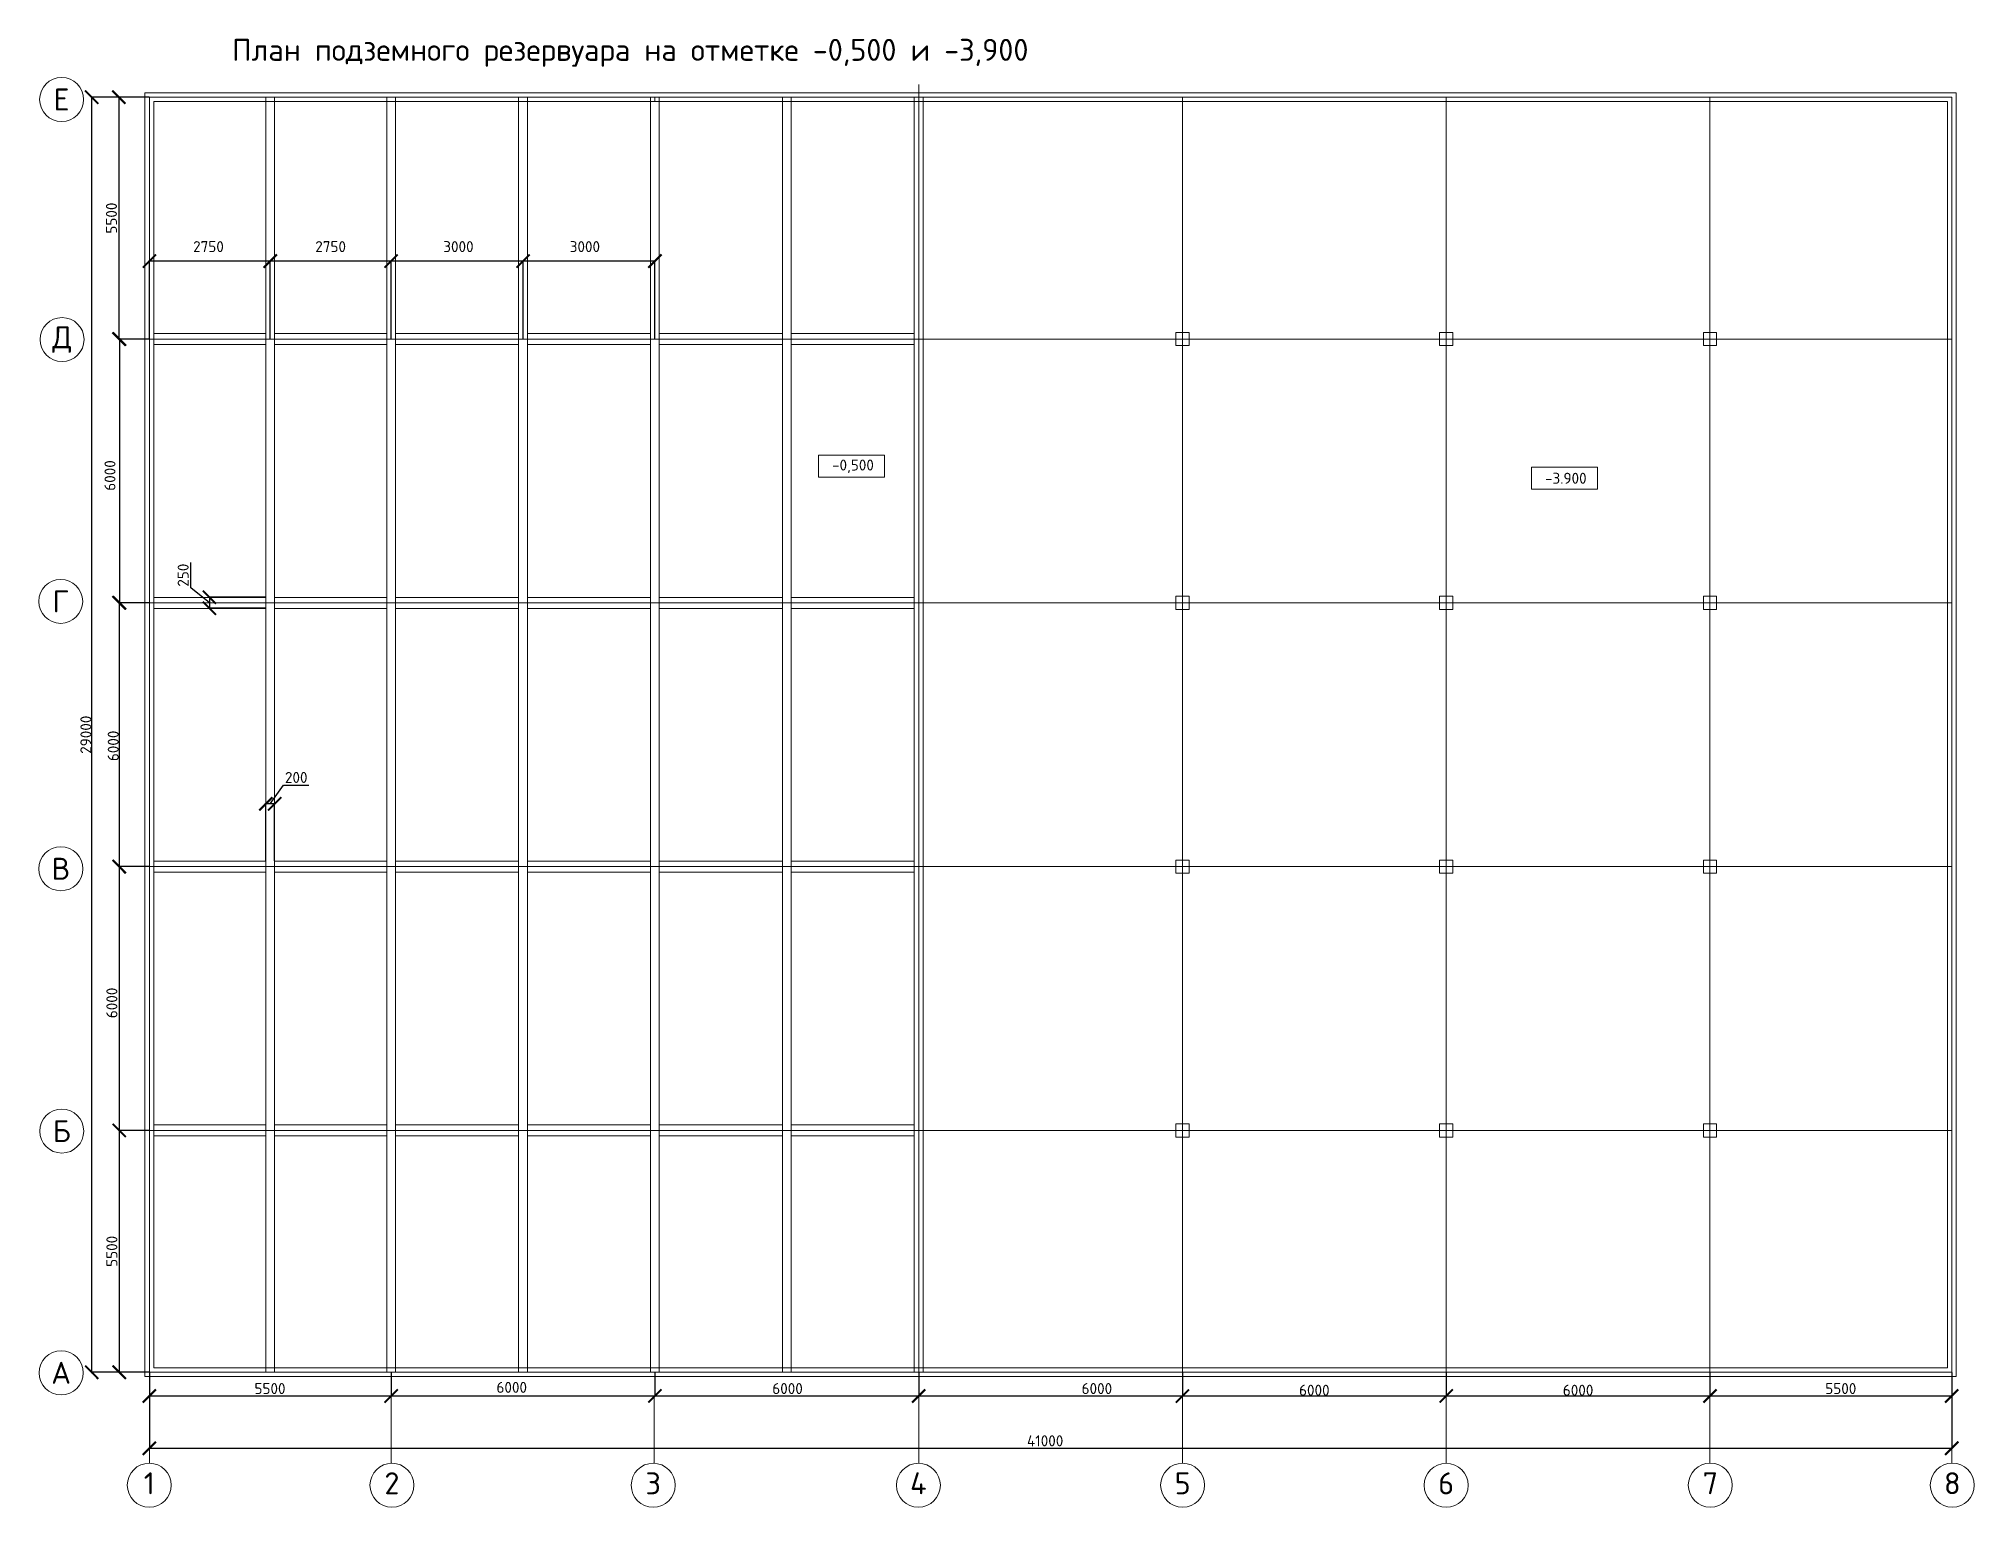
# Model space of a CAD drawing. Header units: millimetres. Extents: x -1960873 to -640355, y 7839719 to 16131025.
# Drawn here: x -684385 to -640355, y 7979887 to 8013289 of the extents above; entities that cross this region are included whole.
import ezdxf

# ---------------------------------------------------------------- set-up
doc = ezdxf.new("R2010")
doc.units = ezdxf.units.MM
doc.layers.get('0').update_dxf_attribs({"lineweight": 15})
doc.layers.add('КМ-Размеры', color=2, linetype='Continuous')
doc.styles.add('GOST-2.304_Type-B', font='')
doc.styles.add('ISOCPEUR', font='isocpeur.ttf')
doc.styles.get('GOST-2.304_Type-B').set_extended_font_data('ГОСТ тип А')
doc.dimstyles.new('SPDS', dxfattribs={"dimscale": 100, "dimtxt": 2.5, "dimasz": 2, "dimexe": 1.25, "dimexo": 0.625, "dimtad": 1, "dimdec": 0, "dimrnd": 0.001, "dimtxsty": 'GOST-2.304_Type-B', "dimblk": 'ARCHTICK', "dimcen": 2.5, "dimdle": 2, "dimadec": 0, "dimazin": 2, "dimtfac": 0.75, "dimtdec": 0, "dimtmove": 1, "dimatfit": 3, "dimfxl": 1.25, "dimtolj": 1, "dimarcsym": 0})

msp = doc.modelspace()

# ---------------------------------------------------------------- texts
at = {"transparency": 33554687, "attachment_point": 5, "style": 'ISOCPEUR'}
for s, insert, char_height in [('План подземного резервуара на отметке -0,500 и -3,900 ', (-670929.2, 8012968.1), 500), ('E', (-683864.2, 8011907), 500), ('Д', (-683853.2, 8006447.1), 500), ('-0,500', (-665862.5, 8003563.7), 250), ('-3.900', (-649646.9, 8003292.6), 250), ('Г', (-683884.9, 8000492.2), 500), ('В', (-683881.4, 7994409.6), 500), ('Б', (-683859.9, 7988443.6), 500), ('А', (-683874.8, 7982946), 500), ('1', (-681869.7, 7980433.1), 500), ('2', (-676349.9, 7980432.9), 500), ('3', (-670406.6, 7980432.5), 500), ('4', (-664374.5, 7980432.5), 500), ('5', (-658364, 7980433.3), 500), ('6', (-652369.5, 7980431.3), 500), ('7', (-646360.3, 7980434), 500), ('8', (-640855.4, 7980434.3), 500)]:
    msp.add_mtext(s, dxfattribs=dict(at, insert=insert, char_height=char_height))

# ---------------------------------------------------------------- blocks, each defined once
blk = doc.blocks.new('_ArchTick')
at = {"color": 0, "linetype": 'ByBlock', "const_width": 0.15}
blk.add_lwpolyline([(-0.5, -0.5), (0.5, 0.5)], dxfattribs=at)
blk = doc.blocks.new('*D288')
at = {"layer": 'Defpoints', "color": 0, "ltscale": 10, "transparency": 16777216}
for p in [(-681868, 7988459), (-682552, 7982959), (-681868, 7982959)]:
    blk.add_point(p, dxfattribs=at)
at = {"layer": 'КМ-Размеры', "color": 0, "lineweight": -2, "ltscale": 10, "transparency": 16777216}
for p, q in [((-681874, 7988459), (-682564, 7988459)), ((-681874, 7982959), (-682564, 7982959))]:
    blk.add_line(p, q, dxfattribs=at)
at = {"layer": 'КМ-Размеры', "color": 0, "linetype": 'ByBlock', "ltscale": 10, "transparency": 16777216}
blk.add_line((-682552, 7988479), (-682552, 7982939), dxfattribs=at)
at = {"layer": 'КМ-Размеры', "color": 0, "ltscale": 10, "transparency": 16777216, "xscale": 300, "yscale": 300, "zscale": 300}
for p, rotation in [((-682552, 7988459), 90), ((-682552, 7982959), 270)]:
    blk.add_blockref('_ArchTick', p, dxfattribs=dict(at, rotation=rotation))
at = {"layer": 'КМ-Размеры', "color": 0, "lineweight": 15, "ltscale": 10, "transparency": 16777216, "insert": (-682721, 7985709), "char_height": 250, "attachment_point": 5, "rotation": 90, "style": 'ISOCPEUR'}
blk.add_mtext('\\A1;5500', dxfattribs=at)
blk = doc.blocks.new('*D289')
at = {"layer": 'Defpoints', "color": 0, "ltscale": 10, "transparency": 16777216}
for p in [(-681868, 7994459), (-682552, 7988459), (-681868, 7988459)]:
    blk.add_point(p, dxfattribs=at)
at = {"layer": 'КМ-Размеры', "color": 0, "lineweight": -2, "ltscale": 10, "transparency": 16777216}
for p, q in [((-681874, 7994459), (-682564, 7994459)), ((-681874, 7988459), (-682564, 7988459))]:
    blk.add_line(p, q, dxfattribs=at)
at = {"layer": 'КМ-Размеры', "color": 0, "linetype": 'ByBlock', "ltscale": 10, "transparency": 16777216}
blk.add_line((-682552, 7994479), (-682552, 7988439), dxfattribs=at)
at = {"layer": 'КМ-Размеры', "color": 0, "ltscale": 10, "transparency": 16777216, "xscale": 300, "yscale": 300, "zscale": 300}
for p, rotation in [((-682552, 7994459), 90), ((-682552, 7988459), 270)]:
    blk.add_blockref('_ArchTick', p, dxfattribs=dict(at, rotation=rotation))
at = {"layer": 'КМ-Размеры', "color": 0, "lineweight": 15, "ltscale": 10, "transparency": 16777216, "insert": (-682721, 7991359), "char_height": 250, "attachment_point": 5, "rotation": 90, "style": 'ISOCPEUR'}
blk.add_mtext('\\A1;6000', dxfattribs=at)
blk = doc.blocks.new('*D290')
at = {"layer": 'Defpoints', "color": 0, "ltscale": 10, "transparency": 16777216}
for p in [(-681868, 8000459), (-682558, 7994459), (-681868, 7994459)]:
    blk.add_point(p, dxfattribs=at)
at = {"layer": 'КМ-Размеры', "color": 0, "lineweight": -2, "ltscale": 10, "transparency": 16777216}
for p, q in [((-681874, 8000459), (-682571, 8000459)), ((-681874, 7994459), (-682571, 7994459))]:
    blk.add_line(p, q, dxfattribs=at)
at = {"layer": 'КМ-Размеры', "color": 0, "linetype": 'ByBlock', "ltscale": 10, "transparency": 16777216}
blk.add_line((-682558, 8000479), (-682558, 7994439), dxfattribs=at)
at = {"layer": 'КМ-Размеры', "color": 0, "ltscale": 10, "transparency": 16777216, "xscale": 300, "yscale": 300, "zscale": 300}
for p, rotation in [((-682558, 8000459), 90), ((-682558, 7994459), 270)]:
    blk.add_blockref('_ArchTick', p, dxfattribs=dict(at, rotation=rotation))
at = {"layer": 'КМ-Размеры', "color": 0, "lineweight": 15, "ltscale": 10, "transparency": 16777216, "insert": (-682690, 7997205), "char_height": 250, "attachment_point": 5, "rotation": 90, "style": 'ISOCPEUR'}
blk.add_mtext('\\A1;6000', dxfattribs=at)
blk = doc.blocks.new('*D291')
at = {"layer": 'Defpoints', "color": 0, "ltscale": 10, "transparency": 16777216}
for p in [(-681868, 8006459), (-682548, 8000459), (-681868, 8000459)]:
    blk.add_point(p, dxfattribs=at)
at = {"layer": 'КМ-Размеры', "color": 0, "lineweight": -2, "ltscale": 10, "transparency": 16777216}
for p, q in [((-681874, 8006459), (-682561, 8006459)), ((-681874, 8000459), (-682561, 8000459))]:
    blk.add_line(p, q, dxfattribs=at)
at = {"layer": 'КМ-Размеры', "color": 0, "linetype": 'ByBlock', "ltscale": 10, "transparency": 16777216}
blk.add_line((-682548, 8006479), (-682548, 8000439), dxfattribs=at)
at = {"layer": 'КМ-Размеры', "color": 0, "ltscale": 10, "transparency": 16777216, "xscale": 300, "yscale": 300, "zscale": 300}
for p, rotation in [((-682548, 8006459), 90), ((-682548, 8000459), 270)]:
    blk.add_blockref('_ArchTick', p, dxfattribs=dict(at, rotation=rotation))
at = {"layer": 'КМ-Размеры', "color": 0, "lineweight": 15, "ltscale": 10, "transparency": 16777216, "insert": (-682764, 8003355), "char_height": 250, "attachment_point": 5, "rotation": 90, "style": 'ISOCPEUR'}
blk.add_mtext('\\A1;6000', dxfattribs=at)
blk = doc.blocks.new('*D292')
at = {"layer": 'Defpoints', "color": 0, "ltscale": 10, "transparency": 16777216}
for p in [(-681868, 8011959), (-682561, 8006459), (-681868, 8006459)]:
    blk.add_point(p, dxfattribs=at)
at = {"layer": 'КМ-Размеры', "color": 0, "lineweight": -2, "ltscale": 10, "transparency": 16777216}
for p, q in [((-681874, 8011959), (-682573, 8011959)), ((-681874, 8006459), (-682573, 8006459))]:
    blk.add_line(p, q, dxfattribs=at)
at = {"layer": 'КМ-Размеры', "color": 0, "linetype": 'ByBlock', "ltscale": 10, "transparency": 16777216}
blk.add_line((-682561, 8011979), (-682561, 8006439), dxfattribs=at)
at = {"layer": 'КМ-Размеры', "color": 0, "ltscale": 10, "transparency": 16777216, "xscale": 300, "yscale": 300, "zscale": 300}
for p, rotation in [((-682561, 8011959), 90), ((-682561, 8006459), 270)]:
    blk.add_blockref('_ArchTick', p, dxfattribs=dict(at, rotation=rotation))
at = {"layer": 'КМ-Размеры', "color": 0, "lineweight": 15, "ltscale": 10, "transparency": 16777216, "insert": (-682730, 8009209), "char_height": 250, "attachment_point": 5, "rotation": 90, "style": 'ISOCPEUR'}
blk.add_mtext('\\A1;5500', dxfattribs=at)
blk = doc.blocks.new('*D293')
at = {"layer": 'Defpoints', "color": 0, "ltscale": 10, "transparency": 16777216}
for p in [(-681868, 7982959), (-676368, 7982959), (-676368, 7982419)]:
    blk.add_point(p, dxfattribs=at)
at = {"layer": 'КМ-Размеры', "color": 0, "lineweight": -2, "ltscale": 10, "transparency": 16777216}
for p, q in [((-681868, 7982952), (-681868, 7982406)), ((-676368, 7982952), (-676368, 7982406))]:
    blk.add_line(p, q, dxfattribs=at)
at = {"layer": 'КМ-Размеры', "color": 0, "linetype": 'ByBlock', "ltscale": 10, "transparency": 16777216}
blk.add_line((-681888, 7982419), (-676348, 7982419), dxfattribs=at)
at = {"layer": 'КМ-Размеры', "color": 0, "ltscale": 10, "transparency": 16777216, "xscale": 300, "yscale": 300, "zscale": 300, "rotation": 180}
blk.add_blockref('_ArchTick', (-681868, 7982419), dxfattribs=at)
at = {"layer": 'КМ-Размеры', "color": 0, "ltscale": 10, "transparency": 16777216, "xscale": 300, "yscale": 300, "zscale": 300}
blk.add_blockref('_ArchTick', (-676368, 7982419), dxfattribs=at)
at = {"layer": 'КМ-Размеры', "color": 0, "lineweight": 15, "ltscale": 10, "transparency": 16777216, "insert": (-679124, 7982588), "char_height": 250, "attachment_point": 5, "style": 'ISOCPEUR'}
blk.add_mtext('\\A1;5500', dxfattribs=at)
blk = doc.blocks.new('*D294')
at = {"layer": 'Defpoints', "color": 0, "ltscale": 10, "transparency": 16777216}
for p in [(-676368, 7982959), (-670368, 7982959), (-670368, 7982419)]:
    blk.add_point(p, dxfattribs=at)
at = {"layer": 'КМ-Размеры', "color": 0, "lineweight": -2, "ltscale": 10, "transparency": 16777216}
for p, q in [((-676368, 7982952), (-676368, 7982406)), ((-670368, 7982952), (-670368, 7982406))]:
    blk.add_line(p, q, dxfattribs=at)
at = {"layer": 'КМ-Размеры', "color": 0, "linetype": 'ByBlock', "ltscale": 10, "transparency": 16777216}
blk.add_line((-676388, 7982419), (-670348, 7982419), dxfattribs=at)
at = {"layer": 'КМ-Размеры', "color": 0, "ltscale": 10, "transparency": 16777216, "xscale": 300, "yscale": 300, "zscale": 300, "rotation": 180}
blk.add_blockref('_ArchTick', (-676368, 7982419), dxfattribs=at)
at = {"layer": 'КМ-Размеры', "color": 0, "ltscale": 10, "transparency": 16777216, "xscale": 300, "yscale": 300, "zscale": 300}
blk.add_blockref('_ArchTick', (-670368, 7982419), dxfattribs=at)
at = {"layer": 'КМ-Размеры', "color": 0, "lineweight": 15, "ltscale": 10, "transparency": 16777216, "insert": (-673625, 7982615), "char_height": 250, "attachment_point": 5, "style": 'ISOCPEUR'}
blk.add_mtext('\\A1;6000', dxfattribs=at)
blk = doc.blocks.new('*D295')
at = {"layer": 'Defpoints', "color": 0, "ltscale": 10, "transparency": 16777216}
for p in [(-670368, 7982959), (-664368, 7982959), (-664368, 7982419)]:
    blk.add_point(p, dxfattribs=at)
at = {"layer": 'КМ-Размеры', "color": 0, "lineweight": -2, "ltscale": 10, "transparency": 16777216}
for p, q in [((-670368, 7982952), (-670368, 7982406)), ((-664368, 7982952), (-664368, 7982406))]:
    blk.add_line(p, q, dxfattribs=at)
at = {"layer": 'КМ-Размеры', "color": 0, "linetype": 'ByBlock', "ltscale": 10, "transparency": 16777216}
blk.add_line((-670388, 7982419), (-664348, 7982419), dxfattribs=at)
at = {"layer": 'КМ-Размеры', "color": 0, "ltscale": 10, "transparency": 16777216, "xscale": 300, "yscale": 300, "zscale": 300, "rotation": 180}
blk.add_blockref('_ArchTick', (-670368, 7982419), dxfattribs=at)
at = {"layer": 'КМ-Размеры', "color": 0, "ltscale": 10, "transparency": 16777216, "xscale": 300, "yscale": 300, "zscale": 300}
blk.add_blockref('_ArchTick', (-664368, 7982419), dxfattribs=at)
at = {"layer": 'КМ-Размеры', "color": 0, "lineweight": 15, "ltscale": 10, "transparency": 16777216, "insert": (-667351, 7982588), "char_height": 250, "attachment_point": 5, "style": 'ISOCPEUR'}
blk.add_mtext('\\A1;6000', dxfattribs=at)
blk = doc.blocks.new('*D296')
at = {"layer": 'Defpoints', "color": 0, "ltscale": 10, "transparency": 16777216}
for p in [(-664368, 7982959), (-658368, 7982959), (-658368, 7982419)]:
    blk.add_point(p, dxfattribs=at)
at = {"layer": 'КМ-Размеры', "color": 0, "lineweight": -2, "ltscale": 10, "transparency": 16777216}
for p, q in [((-664368, 7982952), (-664368, 7982406)), ((-658368, 7982952), (-658368, 7982406))]:
    blk.add_line(p, q, dxfattribs=at)
at = {"layer": 'КМ-Размеры', "color": 0, "linetype": 'ByBlock', "ltscale": 10, "transparency": 16777216}
blk.add_line((-664388, 7982419), (-658348, 7982419), dxfattribs=at)
at = {"layer": 'КМ-Размеры', "color": 0, "ltscale": 10, "transparency": 16777216, "xscale": 300, "yscale": 300, "zscale": 300, "rotation": 180}
blk.add_blockref('_ArchTick', (-664368, 7982419), dxfattribs=at)
at = {"layer": 'КМ-Размеры', "color": 0, "ltscale": 10, "transparency": 16777216, "xscale": 300, "yscale": 300, "zscale": 300}
blk.add_blockref('_ArchTick', (-658368, 7982419), dxfattribs=at)
at = {"layer": 'КМ-Размеры', "color": 0, "lineweight": 15, "ltscale": 10, "transparency": 16777216, "insert": (-660314, 7982588), "char_height": 250, "attachment_point": 5, "style": 'ISOCPEUR'}
blk.add_mtext('\\A1;6000', dxfattribs=at)
blk = doc.blocks.new('*D297')
at = {"layer": 'Defpoints', "color": 0, "ltscale": 10, "transparency": 16777216}
for p in [(-658368, 7982959), (-652368, 7982959), (-652368, 7982419)]:
    blk.add_point(p, dxfattribs=at)
at = {"layer": 'КМ-Размеры', "color": 0, "lineweight": -2, "ltscale": 10, "transparency": 16777216}
for p, q in [((-658368, 7982952), (-658368, 7982406)), ((-652368, 7982952), (-652368, 7982406))]:
    blk.add_line(p, q, dxfattribs=at)
at = {"layer": 'КМ-Размеры', "color": 0, "linetype": 'ByBlock', "ltscale": 10, "transparency": 16777216}
blk.add_line((-658388, 7982419), (-652348, 7982419), dxfattribs=at)
at = {"layer": 'КМ-Размеры', "color": 0, "ltscale": 10, "transparency": 16777216, "xscale": 300, "yscale": 300, "zscale": 300, "rotation": 180}
blk.add_blockref('_ArchTick', (-658368, 7982419), dxfattribs=at)
at = {"layer": 'КМ-Размеры', "color": 0, "ltscale": 10, "transparency": 16777216, "xscale": 300, "yscale": 300, "zscale": 300}
blk.add_blockref('_ArchTick', (-652368, 7982419), dxfattribs=at)
at = {"layer": 'КМ-Размеры', "color": 0, "lineweight": 15, "ltscale": 10, "transparency": 16777216, "insert": (-655368, 7982550), "char_height": 250, "attachment_point": 5, "style": 'ISOCPEUR'}
blk.add_mtext('\\A1;6000', dxfattribs=at)
blk = doc.blocks.new('*D298')
at = {"layer": 'Defpoints', "color": 0, "ltscale": 10, "transparency": 16777216}
for p in [(-652368, 7982959), (-646368, 7982959), (-646368, 7982419)]:
    blk.add_point(p, dxfattribs=at)
at = {"layer": 'КМ-Размеры', "color": 0, "lineweight": -2, "ltscale": 10, "transparency": 16777216}
for p, q in [((-652368, 7982952), (-652368, 7982406)), ((-646368, 7982952), (-646368, 7982406))]:
    blk.add_line(p, q, dxfattribs=at)
at = {"layer": 'КМ-Размеры', "color": 0, "linetype": 'ByBlock', "ltscale": 10, "transparency": 16777216}
blk.add_line((-652388, 7982419), (-646348, 7982419), dxfattribs=at)
at = {"layer": 'КМ-Размеры', "color": 0, "ltscale": 10, "transparency": 16777216, "xscale": 300, "yscale": 300, "zscale": 300, "rotation": 180}
blk.add_blockref('_ArchTick', (-652368, 7982419), dxfattribs=at)
at = {"layer": 'КМ-Размеры', "color": 0, "ltscale": 10, "transparency": 16777216, "xscale": 300, "yscale": 300, "zscale": 300}
blk.add_blockref('_ArchTick', (-646368, 7982419), dxfattribs=at)
at = {"layer": 'КМ-Размеры', "color": 0, "lineweight": 15, "ltscale": 10, "transparency": 16777216, "insert": (-649368, 7982550), "char_height": 250, "attachment_point": 5, "style": 'ISOCPEUR'}
blk.add_mtext('\\A1;6000', dxfattribs=at)
blk = doc.blocks.new('*D299')
at = {"layer": 'Defpoints', "color": 0, "ltscale": 10, "transparency": 16777216}
for p in [(-646368, 7982959), (-640868, 7982959), (-640868, 7982419)]:
    blk.add_point(p, dxfattribs=at)
at = {"layer": 'КМ-Размеры', "color": 0, "lineweight": -2, "ltscale": 10, "transparency": 16777216}
for p, q in [((-646368, 7982952), (-646368, 7982406)), ((-640868, 7982952), (-640868, 7982406))]:
    blk.add_line(p, q, dxfattribs=at)
at = {"layer": 'КМ-Размеры', "color": 0, "linetype": 'ByBlock', "ltscale": 10, "transparency": 16777216}
blk.add_line((-646388, 7982419), (-640848, 7982419), dxfattribs=at)
at = {"layer": 'КМ-Размеры', "color": 0, "ltscale": 10, "transparency": 16777216, "xscale": 300, "yscale": 300, "zscale": 300, "rotation": 180}
blk.add_blockref('_ArchTick', (-646368, 7982419), dxfattribs=at)
at = {"layer": 'КМ-Размеры', "color": 0, "ltscale": 10, "transparency": 16777216, "xscale": 300, "yscale": 300, "zscale": 300}
blk.add_blockref('_ArchTick', (-640868, 7982419), dxfattribs=at)
at = {"layer": 'КМ-Размеры', "color": 0, "lineweight": 15, "ltscale": 10, "transparency": 16777216, "insert": (-643392, 7982588), "char_height": 250, "attachment_point": 5, "style": 'ISOCPEUR'}
blk.add_mtext('\\A1;5500', dxfattribs=at)
blk = doc.blocks.new('*D300')
at = {"layer": 'Defpoints', "color": 0, "ltscale": 10, "transparency": 16777216}
for p in [(-681868, 7982959), (-640868, 7982959), (-640868, 7981230)]:
    blk.add_point(p, dxfattribs=at)
at = {"layer": 'КМ-Размеры', "color": 0, "lineweight": -2, "ltscale": 10, "transparency": 16777216}
for p, q in [((-681868, 7982952), (-681868, 7981218)), ((-640868, 7982952), (-640868, 7981218))]:
    blk.add_line(p, q, dxfattribs=at)
at = {"layer": 'КМ-Размеры', "color": 0, "linetype": 'ByBlock', "ltscale": 10, "transparency": 16777216}
blk.add_line((-681888, 7981230), (-640848, 7981230), dxfattribs=at)
at = {"layer": 'КМ-Размеры', "color": 0, "ltscale": 10, "transparency": 16777216, "xscale": 300, "yscale": 300, "zscale": 300, "rotation": 180}
blk.add_blockref('_ArchTick', (-681868, 7981230), dxfattribs=at)
at = {"layer": 'КМ-Размеры', "color": 0, "ltscale": 10, "transparency": 16777216, "xscale": 300, "yscale": 300, "zscale": 300}
blk.add_blockref('_ArchTick', (-640868, 7981230), dxfattribs=at)
at = {"layer": 'КМ-Размеры', "color": 0, "lineweight": 15, "ltscale": 10, "transparency": 16777216, "insert": (-661491, 7981399), "char_height": 250, "attachment_point": 5, "style": 'ISOCPEUR'}
blk.add_mtext('\\A1;41000', dxfattribs=at)
blk = doc.blocks.new('*D301')
at = {"layer": 'Defpoints', "color": 0, "ltscale": 10, "transparency": 16777216}
for p in [(-681868, 8011959), (-683181, 7982959), (-681868, 7982959)]:
    blk.add_point(p, dxfattribs=at)
at = {"layer": 'КМ-Размеры', "color": 0, "lineweight": -2, "ltscale": 10, "transparency": 16777216}
for p, q in [((-681874, 8011959), (-683194, 8011959)), ((-681874, 7982959), (-683194, 7982959))]:
    blk.add_line(p, q, dxfattribs=at)
at = {"layer": 'КМ-Размеры', "color": 0, "linetype": 'ByBlock', "ltscale": 10, "transparency": 16777216}
blk.add_line((-683181, 8011979), (-683181, 7982939), dxfattribs=at)
at = {"layer": 'КМ-Размеры', "color": 0, "ltscale": 10, "transparency": 16777216, "xscale": 300, "yscale": 300, "zscale": 300}
for p, rotation in [((-683181, 8011959), 90), ((-683181, 7982959), 270)]:
    blk.add_blockref('_ArchTick', p, dxfattribs=dict(at, rotation=rotation))
at = {"layer": 'КМ-Размеры', "color": 0, "lineweight": 15, "ltscale": 10, "transparency": 16777216, "insert": (-683312, 7997459), "char_height": 250, "attachment_point": 5, "rotation": 90, "style": 'ISOCPEUR'}
blk.add_mtext('\\A1;29000', dxfattribs=at)
blk = doc.blocks.new('*D282')
at = {"layer": 'Defpoints', "color": 0, "ltscale": 10, "transparency": 16777216}
for p in [(-679118, 8008232), (-679118, 8006510), (-676368, 8006510)]:
    blk.add_point(p, dxfattribs=at)
at = {"layer": 'КМ-Размеры', "color": 0, "linetype": 'ByBlock', "ltscale": 10, "transparency": 16777216}
blk.add_line((-676348, 8008232), (-679138, 8008232), dxfattribs=at)
at = {"layer": 'КМ-Размеры', "color": 0, "lineweight": -2, "ltscale": 10, "transparency": 16777216}
for p, q in [((-679118, 8006516), (-679118, 8008244)), ((-676368, 8006516), (-676368, 8008244))]:
    blk.add_line(p, q, dxfattribs=at)
at = {"layer": 'КМ-Размеры', "color": 0, "ltscale": 10, "transparency": 16777216, "xscale": 300, "yscale": 300, "zscale": 300, "rotation": 180}
blk.add_blockref('_ArchTick', (-679118, 8008232), dxfattribs=at)
at = {"layer": 'КМ-Размеры', "color": 0, "ltscale": 10, "transparency": 16777216, "xscale": 300, "yscale": 300, "zscale": 300}
blk.add_blockref('_ArchTick', (-676368, 8008232), dxfattribs=at)
at = {"layer": 'КМ-Размеры', "color": 0, "lineweight": 15, "ltscale": 10, "transparency": 16777216, "insert": (-677745, 8008561), "char_height": 250, "attachment_point": 5, "style": 'ISOCPEUR'}
blk.add_mtext('\\A1;2750', dxfattribs=at)
blk = doc.blocks.new('*D283')
at = {"layer": 'Defpoints', "color": 0, "ltscale": 10, "transparency": 16777216}
for p in [(-681868, 8008232), (-681868, 8006459), (-679118, 8006459)]:
    blk.add_point(p, dxfattribs=at)
at = {"layer": 'КМ-Размеры', "color": 0, "linetype": 'ByBlock', "ltscale": 10, "transparency": 16777216}
blk.add_line((-679098, 8008232), (-681888, 8008232), dxfattribs=at)
at = {"layer": 'КМ-Размеры', "color": 0, "lineweight": -2, "ltscale": 10, "transparency": 16777216}
for p, q in [((-681868, 8006465), (-681868, 8008244)), ((-679118, 8006465), (-679118, 8008244))]:
    blk.add_line(p, q, dxfattribs=at)
at = {"layer": 'КМ-Размеры', "color": 0, "ltscale": 10, "transparency": 16777216, "xscale": 300, "yscale": 300, "zscale": 300, "rotation": 180}
blk.add_blockref('_ArchTick', (-681868, 8008232), dxfattribs=at)
at = {"layer": 'КМ-Размеры', "color": 0, "ltscale": 10, "transparency": 16777216, "xscale": 300, "yscale": 300, "zscale": 300}
blk.add_blockref('_ArchTick', (-679118, 8008232), dxfattribs=at)
at = {"layer": 'КМ-Размеры', "color": 0, "lineweight": 15, "ltscale": 10, "transparency": 16777216, "insert": (-680523, 8008561), "char_height": 250, "attachment_point": 5, "style": 'ISOCPEUR'}
blk.add_mtext('\\A1;2750', dxfattribs=at)
blk = doc.blocks.new('*D284')
at = {"layer": 'Defpoints', "color": 0, "ltscale": 10, "transparency": 16777216}
for p in [(-676368, 8008232), (-676368, 8006459), (-673368, 8006459)]:
    blk.add_point(p, dxfattribs=at)
at = {"layer": 'КМ-Размеры', "color": 0, "linetype": 'ByBlock', "ltscale": 10, "transparency": 16777216}
blk.add_line((-673348, 8008232), (-676388, 8008232), dxfattribs=at)
at = {"layer": 'КМ-Размеры', "color": 0, "lineweight": -2, "ltscale": 10, "transparency": 16777216}
for p, q in [((-676368, 8006465), (-676368, 8008244)), ((-673368, 8006465), (-673368, 8008244))]:
    blk.add_line(p, q, dxfattribs=at)
at = {"layer": 'КМ-Размеры', "color": 0, "ltscale": 10, "transparency": 16777216, "xscale": 300, "yscale": 300, "zscale": 300, "rotation": 180}
blk.add_blockref('_ArchTick', (-676368, 8008232), dxfattribs=at)
at = {"layer": 'КМ-Размеры', "color": 0, "ltscale": 10, "transparency": 16777216, "xscale": 300, "yscale": 300, "zscale": 300}
blk.add_blockref('_ArchTick', (-673368, 8008232), dxfattribs=at)
at = {"layer": 'КМ-Размеры', "color": 0, "lineweight": 15, "ltscale": 10, "transparency": 16777216, "insert": (-674837, 8008561), "char_height": 250, "attachment_point": 5, "style": 'ISOCPEUR'}
blk.add_mtext('\\A1;3000', dxfattribs=at)
blk = doc.blocks.new('*D285')
at = {"layer": 'Defpoints', "color": 0, "ltscale": 10, "transparency": 16777216}
for p in [(-673368, 8008232), (-673368, 8006459), (-670368, 8006459)]:
    blk.add_point(p, dxfattribs=at)
at = {"layer": 'КМ-Размеры', "color": 0, "linetype": 'ByBlock', "ltscale": 10, "transparency": 16777216}
blk.add_line((-670348, 8008232), (-673388, 8008232), dxfattribs=at)
at = {"layer": 'КМ-Размеры', "color": 0, "lineweight": -2, "ltscale": 10, "transparency": 16777216}
for p, q in [((-673368, 8006465), (-673368, 8008244)), ((-670368, 8006465), (-670368, 8008244))]:
    blk.add_line(p, q, dxfattribs=at)
at = {"layer": 'КМ-Размеры', "color": 0, "ltscale": 10, "transparency": 16777216, "xscale": 300, "yscale": 300, "zscale": 300, "rotation": 180}
blk.add_blockref('_ArchTick', (-673368, 8008232), dxfattribs=at)
at = {"layer": 'КМ-Размеры', "color": 0, "ltscale": 10, "transparency": 16777216, "xscale": 300, "yscale": 300, "zscale": 300}
blk.add_blockref('_ArchTick', (-670368, 8008232), dxfattribs=at)
at = {"layer": 'КМ-Размеры', "color": 0, "lineweight": 15, "ltscale": 10, "transparency": 16777216, "insert": (-671961, 8008561), "char_height": 250, "attachment_point": 5, "style": 'ISOCPEUR'}
blk.add_mtext('\\A1;3000', dxfattribs=at)
blk = doc.blocks.new('*D286')
at = {"layer": 'Defpoints', "color": 0, "ltscale": 10, "transparency": 16777216}
for p in [(-680501, 8000334), (-679218, 8000584), (-679218, 8000334)]:
    blk.add_point(p, dxfattribs=at)
at = {"layer": 'КМ-Размеры', "color": 0, "linetype": 'ByBlock', "ltscale": 10, "transparency": 16777216}
for p, q in [((-680924, 8000801), (-680924, 8001376)), ((-680501, 8000459), (-680924, 8000801)), ((-680501, 8000604), (-680501, 8000314))]:
    blk.add_line(p, q, dxfattribs=at)
at = {"layer": 'КМ-Размеры', "color": 0, "lineweight": -2, "ltscale": 10, "transparency": 16777216}
for p, q in [((-679224, 8000584), (-680514, 8000584)), ((-679224, 8000334), (-680514, 8000334))]:
    blk.add_line(p, q, dxfattribs=at)
at = {"layer": 'КМ-Размеры', "color": 0, "ltscale": 10, "transparency": 16777216, "xscale": 300, "yscale": 300, "zscale": 300}
for p, rotation in [((-680501, 8000584), 90), ((-680501, 8000334), 270)]:
    blk.add_blockref('_ArchTick', p, dxfattribs=dict(at, rotation=rotation))
at = {"layer": 'КМ-Размеры', "color": 0, "lineweight": 15, "ltscale": 10, "transparency": 16777216, "insert": (-681099, 8001088), "char_height": 250, "attachment_point": 5, "rotation": 90, "style": 'ISOCPEUR'}
blk.add_mtext('\\A1;250', dxfattribs=at)
blk = doc.blocks.new('*D287')
at = {"layer": 'Defpoints', "color": 0, "ltscale": 10, "transparency": 16777216}
for p in [(-679218, 7995888), (-679218, 7994584), (-679018, 7994584)]:
    blk.add_point(p, dxfattribs=at)
at = {"layer": 'КМ-Размеры', "color": 0, "linetype": 'ByBlock', "ltscale": 10, "transparency": 16777216}
for p, q in [((-679118, 7995888), (-678814, 7996312)), ((-678814, 7996312), (-678239, 7996312)), ((-678998, 7995888), (-679238, 7995888))]:
    blk.add_line(p, q, dxfattribs=at)
at = {"layer": 'КМ-Размеры', "color": 0, "lineweight": -2, "ltscale": 10, "transparency": 16777216}
for p, q in [((-679218, 7994590), (-679218, 7995901)), ((-679018, 7994590), (-679018, 7995901))]:
    blk.add_line(p, q, dxfattribs=at)
at = {"layer": 'КМ-Размеры', "color": 0, "ltscale": 10, "transparency": 16777216, "xscale": 300, "yscale": 300, "zscale": 300, "rotation": 180}
blk.add_blockref('_ArchTick', (-679218, 7995888), dxfattribs=at)
at = {"layer": 'КМ-Размеры', "color": 0, "ltscale": 10, "transparency": 16777216, "xscale": 300, "yscale": 300, "zscale": 300}
blk.add_blockref('_ArchTick', (-679018, 7995888), dxfattribs=at)
at = {"layer": 'КМ-Размеры', "color": 0, "lineweight": 15, "ltscale": 10, "transparency": 16777216, "insert": (-678527, 7996487), "char_height": 250, "attachment_point": 5, "style": 'ISOCPEUR'}
blk.add_mtext('\\A1;200', dxfattribs=at)

# ---------------------------------------------------------------- dimensions: what is measured, and where the dimension line sits
at = {"layer": 'КМ-Размеры', "color": 7, "lineweight": 15, "ltscale": 10, "transparency": 33554687}
for base, p1, p2, angle, override, picture, middle in [((-683181.1, 7982958.6), (-681867.8, 8011958.6), (-681867.8, 7982958.6), 270, {"dimscale": 10, "dimtxt": 25, "dimasz": 30, "dimtxsty": 'ISOCPEUR', "dimblk1": 'ArchTick', "dimblk2": 'ArchTick', "dimsah": 1, "dimlwd": 65535}, '*D301', (-683181.1, 7997458.6)), ((-682560.9, 8006458.6), (-681867.8, 8011958.6), (-681867.8, 8006458.6), 270, {"dimscale": 10, "dimtxt": 25, "dimasz": 30, "dimtxsty": 'ISOCPEUR', "dimblk1": 'ArchTick', "dimblk2": 'ArchTick', "dimsah": 1, "dimlwd": 65535}, '*D292', (-682598.9, 8009208.6)), ((-681867.8, 8008231.6), (-679117.8, 8006458.6), (-681867.8, 8006458.6), 180, {"dimscale": 10, "dimtxt": 25, "dimasz": 30, "dimgap": 5, "dimtxsty": 'ISOCPEUR', "dimblk1": 'ArchTick', "dimblk2": 'ArchTick', "dimsah": 1, "dimlwd": 65535}, '*D283', (-680522.5, 8008385.5)), ((-679117.8, 8008231.6), (-676367.8, 8006509.7), (-679117.8, 8006509.7), 180, {"dimscale": 10, "dimtxt": 25, "dimasz": 30, "dimgap": 5, "dimtxsty": 'ISOCPEUR', "dimblk1": 'ArchTick', "dimblk2": 'ArchTick', "dimsah": 1, "dimlwd": 65535}, '*D282', (-677745.2, 8008385.5)), ((-676367.8, 8008231.6), (-673367.8, 8006458.6), (-676367.8, 8006458.6), 180, {"dimscale": 10, "dimtxt": 25, "dimasz": 30, "dimgap": 5, "dimtxsty": 'ISOCPEUR', "dimblk1": 'ArchTick', "dimblk2": 'ArchTick', "dimsah": 1, "dimlwd": 65535}, '*D284', (-674836.5, 8008385.5)), ((-673367.8, 8008231.6), (-670367.8, 8006458.6), (-673367.8, 8006458.6), 180, {"dimscale": 10, "dimtxt": 25, "dimasz": 30, "dimgap": 5, "dimtxsty": 'ISOCPEUR', "dimblk1": 'ArchTick', "dimblk2": 'ArchTick', "dimsah": 1, "dimlwd": 65535}, '*D285', (-671961, 8008385.5)), ((-682548.4, 8000458.6), (-681867.8, 8006458.6), (-681867.8, 8000458.6), 270, {"dimscale": 10, "dimtxt": 25, "dimasz": 30, "dimtxsty": 'ISOCPEUR', "dimblk1": 'ArchTick', "dimblk2": 'ArchTick', "dimsah": 1, "dimlwd": 65535}, '*D291', (-682632.9, 8003355)), ((-680501.3, 8000333.6), (-679217.8, 8000583.6), (-679217.8, 8000333.6), 270, {"dimscale": 10, "dimtxt": 25, "dimasz": 30, "dimgap": 5, "dimtxsty": 'ISOCPEUR', "dimblk1": 'ArchTick', "dimblk2": 'ArchTick', "dimsah": 1, "dimlwd": 65535}, '*D286', (-680924.4, 8000850.8)), ((-682558.3, 7994458.6), (-681867.8, 8000458.6), (-681867.8, 7994458.6), 270, {"dimscale": 10, "dimtxt": 25, "dimasz": 30, "dimtxsty": 'ISOCPEUR', "dimblk1": 'ArchTick', "dimblk2": 'ArchTick', "dimsah": 1, "dimlwd": 65535}, '*D290', (-682558.3, 7997205)), ((-679217.8, 7995888.5), (-679017.8, 7994583.6), (-679217.8, 7994583.6), 180, {"dimscale": 10, "dimtxt": 25, "dimasz": 30, "dimgap": 5, "dimtxsty": 'ISOCPEUR', "dimblk1": 'ArchTick', "dimblk2": 'ArchTick', "dimsah": 1, "dimlwd": 65535}, '*D287', (-678764.1, 7996311.6)), ((-682551.9, 7988458.6), (-681867.8, 7994458.6), (-681867.8, 7988458.6), 270, {"dimscale": 10, "dimtxt": 25, "dimasz": 30, "dimtxsty": 'ISOCPEUR', "dimblk1": 'ArchTick', "dimblk2": 'ArchTick', "dimsah": 1, "dimlwd": 65535}, '*D289', (-682589.9, 7991358.6)), ((-682551.9, 7982958.6), (-681867.8, 7988458.6), (-681867.8, 7982958.6), 270, {"dimscale": 10, "dimtxt": 25, "dimasz": 30, "dimtxsty": 'ISOCPEUR', "dimblk1": 'ArchTick', "dimblk2": 'ArchTick', "dimsah": 1, "dimlwd": 65535}, '*D288', (-682589.9, 7985708.6))]:
    dim = msp.add_linear_dim(base=base, p1=p1, p2=p2, angle=angle, dimstyle='SPDS', override=override, dxfattribs=at)
    dim.commit()
    dim.dimension.update_dxf_attribs({"geometry": picture, "text_midpoint": middle, "dimtype": 160})
for base, p1, p2, picture, middle in [((-676367.8, 7982418.8), (-681867.8, 7982958.6), (-676367.8, 7982958.6), '*D293', (-679123.9, 7982456.8)), ((-640867.8, 7981230), (-681867.8, 7982958.6), (-640867.8, 7982958.6), '*D300', (-661491.4, 7981268)), ((-670367.8, 7982418.8), (-676367.8, 7982958.6), (-670367.8, 7982958.6), '*D294', (-673624.5, 7982484.2)), ((-664367.8, 7982418.8), (-670367.8, 7982958.6), (-664367.8, 7982958.6), '*D295', (-667350.5, 7982456.8)), ((-658367.8, 7982418.8), (-664367.8, 7982958.6), (-658367.8, 7982958.6), '*D296', (-660313.5, 7982456.8)), ((-652367.8, 7982418.8), (-658367.8, 7982958.6), (-652367.8, 7982958.6), '*D297', (-655367.8, 7982418.8)), ((-646367.8, 7982418.8), (-652367.8, 7982958.6), (-646367.8, 7982958.6), '*D298', (-649367.8, 7982418.8)), ((-640867.8, 7982418.8), (-646367.8, 7982958.6), (-640867.8, 7982958.6), '*D299', (-643391.8, 7982456.8))]:
    dim = msp.add_linear_dim(base=base, p1=p1, p2=p2, dimstyle='SPDS', override={"dimscale": 10, "dimtxt": 25, "dimasz": 30, "dimtxsty": 'ISOCPEUR', "dimblk1": 'ArchTick', "dimblk2": 'ArchTick', "dimsah": 1, "dimlwd": 65535}, dxfattribs=at)
    dim.commit()
    dim.dimension.update_dxf_attribs({"geometry": picture, "text_midpoint": middle, "dimtype": 160})

# ---------------------------------------------------------------- linework, layer by layer
at = {"transparency": 33554687}
for p, q in [((-681967.8, 8012058.6), (-640867.8, 8012058.6)), ((-681967.8, 7982858.6), (-681967.8, 8012058.6)), ((-664367.8, 7980888.5), (-664367.8, 8012244.6)), ((-640867.8, 8012058.6), (-640767.8, 8012058.6)), ((-640767.8, 8012058.6), (-640767.8, 7982858.6)), ((-681867.8, 8011958.6), (-640867.8, 8011958.6)), ((-681867.8, 7982958.6), (-681867.8, 8011958.6)), ((-681767.8, 8011858.6), (-640967.8, 8011858.6)), ((-681767.8, 7983058.6), (-681767.8, 8011858.6)), ((-679217.8, 7982958.6), (-679217.8, 8011958.6)), ((-679017.8, 7982958.6), (-679017.8, 8011958.6)), ((-676467.8, 7982958.6), (-676467.8, 8011958.6)), ((-676267.8, 7982958.6), (-676267.8, 8011958.6)), ((-673467.8, 7982958.6), (-673467.8, 8011958.6)), ((-673267.8, 7982958.6), (-673267.8, 8011958.6)), ((-670467.8, 7982958.6), (-670467.8, 8011958.6)), ((-670367.8, 8011858.6), (-670367.8, 8011958.6)), ((-670267.8, 7982958.6), (-670267.8, 8011958.6)), ((-667467.8, 7982958.6), (-667467.8, 8011958.6)), ((-667267.8, 7982958.6), (-667267.8, 8011958.6)), ((-664467.8, 7982958.6), (-664467.8, 8011958.6)), ((-664267.8, 7982958.6), (-664267.8, 8011958.6)), ((-658367.8, 7982958.6), (-658367.8, 8011958.6)), ((-652367.8, 7982958.6), (-652367.8, 8011958.6)), ((-646367.8, 8011958.6), (-646367.8, 7982958.6)), ((-640967.8, 8011858.6), (-640967.8, 7983058.6)), ((-640867.8, 8011958.6), (-640867.8, 8011958.6)), ((-640867.8, 8011958.6), (-640867.8, 7982958.6)), ((-681867.8, 8006458.6), (-640867.8, 8006458.6)), ((-681767.8, 8006583.6), (-679217.8, 8006583.6)), ((-681767.8, 8006333.6), (-679217.8, 8006333.6)), ((-679017.8, 8006583.6), (-676467.8, 8006583.6)), ((-679017.8, 8006333.6), (-676467.8, 8006333.6)), ((-676267.8, 8006583.6), (-673467.8, 8006583.6)), ((-676267.8, 8006333.6), (-673467.8, 8006333.6)), ((-673267.8, 8006583.6), (-670467.8, 8006583.6)), ((-673267.8, 8006333.6), (-670467.8, 8006333.6)), ((-670267.8, 8006583.6), (-667467.8, 8006583.6)), ((-670267.8, 8006333.6), (-667467.8, 8006333.6)), ((-667267.8, 8006583.6), (-664467.8, 8006583.6)), ((-667267.8, 8006333.6), (-664467.8, 8006333.6)), ((-658517.8, 8006458.6), (-658517.8, 8006608.6)), ((-658517.8, 8006608.6), (-658217.8, 8006608.6)), ((-658517.8, 8006308.6), (-658517.8, 8006458.6)), ((-658217.8, 8006608.6), (-658217.8, 8006308.6)), ((-652517.8, 8006458.6), (-652517.8, 8006608.6)), ((-652517.8, 8006608.6), (-652217.8, 8006608.6)), ((-652517.8, 8006308.6), (-652517.8, 8006458.6)), ((-652217.8, 8006608.6), (-652217.8, 8006308.6)), ((-646517.8, 8006458.6), (-646517.8, 8006608.6)), ((-646517.8, 8006608.6), (-646217.8, 8006608.6)), ((-646517.8, 8006308.6), (-646517.8, 8006458.6)), ((-646217.8, 8006608.6), (-646217.8, 8006308.6)), ((-658217.8, 8006308.6), (-658517.8, 8006308.6)), ((-652217.8, 8006308.6), (-652517.8, 8006308.6)), ((-646217.8, 8006308.6), (-646517.8, 8006308.6)), ((-666644.5, 8003316.7), (-666644.5, 8003816.7)), ((-666644.5, 8003816.7), (-665144.5, 8003816.7)), ((-665144.5, 8003816.7), (-665144.5, 8003316.7)), ((-665144.5, 8003316.7), (-666644.5, 8003316.7)), ((-650429, 8003045.6), (-650429, 8003545.6)), ((-650429, 8003545.6), (-648929, 8003545.6)), ((-648929, 8003545.6), (-648929, 8003045.6)), ((-648929, 8003045.6), (-650429, 8003045.6)), ((-658517.8, 8000458.6), (-658517.8, 8000608.6)), ((-658517.8, 8000608.6), (-658217.8, 8000608.6)), ((-658217.8, 8000608.6), (-658217.8, 8000308.6)), ((-652517.8, 8000458.6), (-652517.8, 8000608.6)), ((-652517.8, 8000608.6), (-652217.8, 8000608.6)), ((-652217.8, 8000608.6), (-652217.8, 8000308.6)), ((-646517.8, 8000458.6), (-646517.8, 8000608.6)), ((-646517.8, 8000608.6), (-646217.8, 8000608.6)), ((-646217.8, 8000608.6), (-646217.8, 8000308.6)), ((-681867.8, 8000458.6), (-640867.8, 8000458.6)), ((-681767.8, 8000583.6), (-679217.8, 8000583.6)), ((-681767.8, 8000333.6), (-679217.8, 8000333.6)), ((-679017.8, 8000583.6), (-676467.8, 8000583.6)), ((-679017.8, 8000333.6), (-676467.8, 8000333.6)), ((-676267.8, 8000583.6), (-673467.8, 8000583.6)), ((-676267.8, 8000333.6), (-673467.8, 8000333.6)), ((-673267.8, 8000583.6), (-670467.8, 8000583.6)), ((-673267.8, 8000333.6), (-670467.8, 8000333.6)), ((-670267.8, 8000583.6), (-667467.8, 8000583.6)), ((-670267.8, 8000333.6), (-667467.8, 8000333.6)), ((-667267.8, 8000583.6), (-664467.8, 8000583.6)), ((-667267.8, 8000333.6), (-664467.8, 8000333.6)), ((-658517.8, 8000308.6), (-658517.8, 8000458.6)), ((-658217.8, 8000308.6), (-658517.8, 8000308.6)), ((-652517.8, 8000308.6), (-652517.8, 8000458.6)), ((-652217.8, 8000308.6), (-652517.8, 8000308.6)), ((-646517.8, 8000308.6), (-646517.8, 8000458.6)), ((-646217.8, 8000308.6), (-646517.8, 8000308.6)), ((-681867.8, 7994458.6), (-640867.8, 7994458.6)), ((-681767.8, 7994583.6), (-679217.8, 7994583.6)), ((-679017.8, 7994583.6), (-676467.8, 7994583.6)), ((-676267.8, 7994583.6), (-673467.8, 7994583.6)), ((-673267.8, 7994583.6), (-670467.8, 7994583.6)), ((-670267.8, 7994583.6), (-667467.8, 7994583.6)), ((-667267.8, 7994583.6), (-664467.8, 7994583.6)), ((-658517.8, 7994458.6), (-658517.8, 7994608.6)), ((-658517.8, 7994608.6), (-658217.8, 7994608.6)), ((-658517.8, 7994308.6), (-658517.8, 7994458.6)), ((-658217.8, 7994608.6), (-658217.8, 7994308.6)), ((-652517.8, 7994458.6), (-652517.8, 7994608.6)), ((-652517.8, 7994608.6), (-652217.8, 7994608.6)), ((-652517.8, 7994308.6), (-652517.8, 7994458.6)), ((-652217.8, 7994608.6), (-652217.8, 7994308.6)), ((-646517.8, 7994458.6), (-646517.8, 7994608.6)), ((-646517.8, 7994608.6), (-646217.8, 7994608.6)), ((-646517.8, 7994308.6), (-646517.8, 7994458.6)), ((-646217.8, 7994608.6), (-646217.8, 7994308.6)), ((-681767.8, 7994333.6), (-679217.8, 7994333.6)), ((-679017.8, 7994333.6), (-676467.8, 7994333.6)), ((-676267.8, 7994333.6), (-673467.8, 7994333.6)), ((-673267.8, 7994333.6), (-670467.8, 7994333.6)), ((-670267.8, 7994333.6), (-667467.8, 7994333.6)), ((-667267.8, 7994333.6), (-664467.8, 7994333.6)), ((-658217.8, 7994308.6), (-658517.8, 7994308.6)), ((-652217.8, 7994308.6), (-652517.8, 7994308.6)), ((-646217.8, 7994308.6), (-646517.8, 7994308.6)), ((-640867.8, 7988458.6), (-681867.8, 7988458.6)), ((-679217.8, 7988583.6), (-681767.8, 7988583.6)), ((-679217.8, 7988333.6), (-681767.8, 7988333.6)), ((-676467.8, 7988583.6), (-679017.8, 7988583.6)), ((-676467.8, 7988333.6), (-679017.8, 7988333.6)), ((-673467.8, 7988583.6), (-676267.8, 7988583.6)), ((-673467.8, 7988333.6), (-676267.8, 7988333.6)), ((-670467.8, 7988583.6), (-673267.8, 7988583.6)), ((-670467.8, 7988333.6), (-673267.8, 7988333.6)), ((-667467.8, 7988583.6), (-670267.8, 7988583.6)), ((-667467.8, 7988333.6), (-670267.8, 7988333.6)), ((-664467.8, 7988583.6), (-667267.8, 7988583.6)), ((-664467.8, 7988333.6), (-667267.8, 7988333.6)), ((-658517.8, 7988458.6), (-658517.8, 7988608.6)), ((-658517.8, 7988608.6), (-658217.8, 7988608.6)), ((-658517.8, 7988308.6), (-658517.8, 7988458.6)), ((-658217.8, 7988308.6), (-658517.8, 7988308.6)), ((-658217.8, 7988608.6), (-658217.8, 7988308.6)), ((-652517.8, 7988458.6), (-652517.8, 7988608.6)), ((-652517.8, 7988608.6), (-652217.8, 7988608.6)), ((-652517.8, 7988308.6), (-652517.8, 7988458.6)), ((-652217.8, 7988308.6), (-652517.8, 7988308.6)), ((-652217.8, 7988608.6), (-652217.8, 7988308.6)), ((-646517.8, 7988458.6), (-646517.8, 7988608.6)), ((-646517.8, 7988608.6), (-646217.8, 7988608.6)), ((-646517.8, 7988308.6), (-646517.8, 7988458.6)), ((-646217.8, 7988308.6), (-646517.8, 7988308.6)), ((-646367.8, 7988458.6), (-646367.8, 7988458.6)), ((-646217.8, 7988608.6), (-646217.8, 7988308.6)), ((-640967.8, 7983058.6), (-681767.8, 7983058.6)), ((-640767.8, 7982858.6), (-681967.8, 7982858.6)), ((-640867.8, 7982958.6), (-681867.8, 7982958.6)), ((-681867.8, 7982418.8), (-681867.8, 7980889.2)), ((-676367.8, 7982418.8), (-676367.8, 7980888.6)), ((-670387.8, 7982418.8), (-670387.8, 7980888.2)), ((-658367.8, 7982406.3), (-658367.8, 7980889.4)), ((-652367.8, 7982418.8), (-652367.8, 7980887.4)), ((-646367.8, 7982406.3), (-646367.8, 7980890)), ((-640867.8, 7981217.5), (-640867.8, 7980890.2))]:
    msp.add_line(p, q, dxfattribs=at)
for centre in [(-683864.2, 8011907), (-683853.2, 8006447.1), (-683884.9, 8000492.2), (-683881.4, 7994409.6), (-683859.9, 7988443.6), (-683874.8, 7982946), (-681869.7, 7980389.2), (-676349.9, 7980389), (-670406.6, 7980388.6), (-664374.5, 7980388.5), (-658364, 7980389.4), (-652369.5, 7980387.4), (-646360.3, 7980390), (-640855.4, 7980390.3)]:
    msp.add_circle(centre, 500, dxfattribs=at)

msp.set_redraw_order([(e.dxf.handle, doc.entitydb.next_handle()) for e in msp.query("TEXT MTEXT ATTDEF DIMENSION ARC_DIMENSION")])  # texts and dimensions are drawn at this point

doc.saveas('drawing.dxf')
